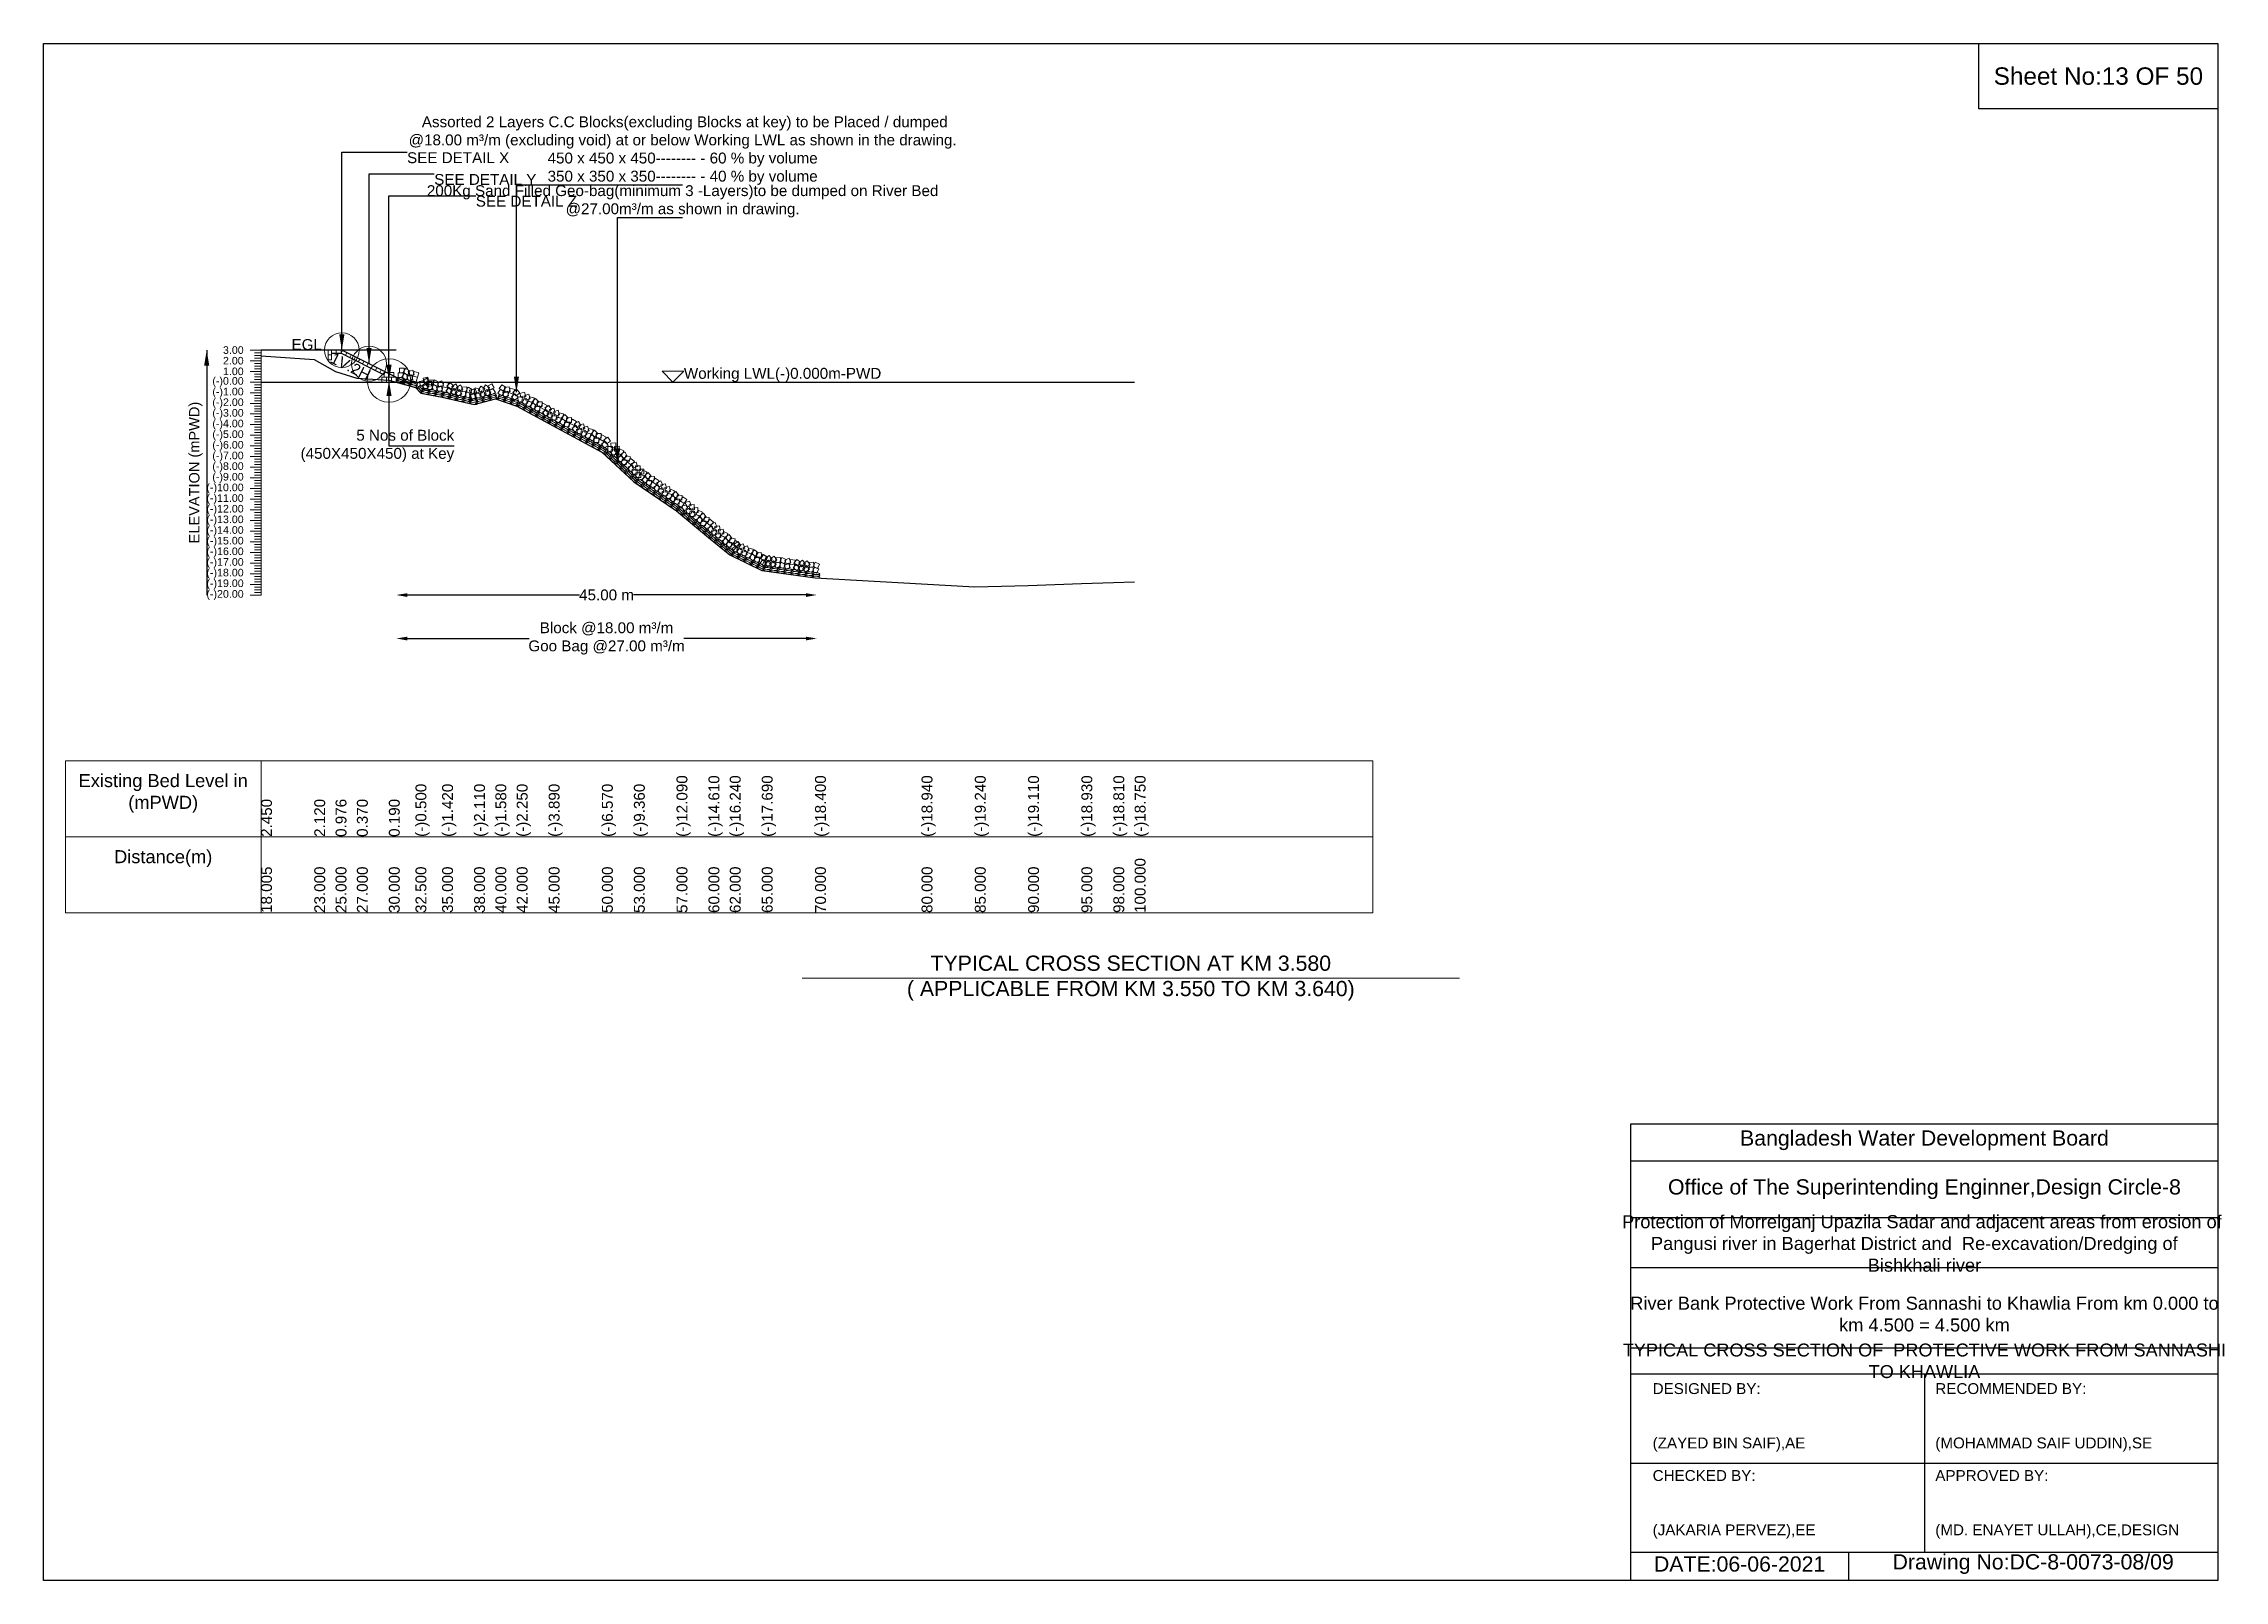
# Model space of a CAD drawing. Header units: inches. Extents: x 89000 to 845029, y -7071 to 0.
# Drawn here: x 280000 to 290029, y -7071 to 0 of the extents above; entities that cross this region are included whole.
import ezdxf

# ---------------------------------------------------------------- set-up
doc = ezdxf.new("R2010")
doc.units = ezdxf.units.IN
doc.header["$LTSCALE"] = 7
doc.header["$MEASUREMENT"] = 0
for name, color, linetype, lineweight in [('Cross section Data Border', 7, 'Continuous', 9), ('Cross Section Labels', 7, 'Continuous', 9), ('Existing_Bed_Level for Xsection', 7, 'Continuous', 25), ('Long Section Labels', 7, 'Continuous', 9)]:
    doc.layers.add(name, color=color, linetype=linetype, lineweight=lineweight)
doc.styles.get("Standard").update_dxf_attribs({"font": 'arial.ttf'})
doc.dimstyles.new('Appron Lebeling Style', dxfattribs={"dimtxt": 50, "dimasz": 50, "dimexe": 0.18, "dimexo": 0.0625, "dimgap": 0.09, "dimtad": 0, "dimtih": 1, "dimtoh": 1, "dimdec": 4, "dimzin": 0, "dimdsep": 46, "dimtxsty": 'Standard', "dimcen": 0.09, "dimse1": 1, "dimse2": 1, "dimadec": 0, "dimazin": 0, "dimtfac": 1, "dimtdec": 4, "dimtofl": 0, "dimtmove": 0, "dimatfit": 3, "dimfxl": 1, "dimtolj": 1, "dimtzin": 0, "dimarcsym": 0})
doc.dimstyles.get("Standard").update_dxf_attribs({"dimtxt": 0.18, "dimasz": 0.18, "dimexe": 0.18, "dimexo": 0.0625, "dimgap": 0.09, "dimtad": 0, "dimtih": 1, "dimtoh": 1, "dimdec": 4, "dimzin": 0, "dimdsep": 46, "dimtxsty": 'Standard', "dimcen": 0.09, "dimadec": 0, "dimazin": 0, "dimtfac": 1, "dimtdec": 4, "dimtofl": 0, "dimtmove": 0, "dimatfit": 3, "dimfxl": 1, "dimtolj": 1, "dimtzin": 0, "dimarcsym": 0})

msp = doc.modelspace()

# ---------------------------------------------------------------- texts
at = {"attachment_point": 5}
for s, insert, char_height in [('Sheet No:13 OF 50', (289450, -150), 80), ('Bangladesh Water Development Board', (288650, -5046), 70), ('Office of The Superintending Enginner,Design Circle-8', (288650, -5271), 70)]:
    msp.add_mtext(s, dxfattribs=dict(at, insert=insert, char_height=char_height))
for s, insert, char_height, width, attachment_point in [('Protection of Morrelganj Upazila Sadar and adjacent areas from erosion of  Pangusi river in Bagerhat District and  Re-excavation/Dredging of     Bishkhali river', (288650, -5521), 60, 2800, 5), ('River Bank Protective Work From Sannashi to Khawlia From km 0.000 to km 4.500 = 4.500 km', (288650, -5846), 60, 2700, 5), ('TYPICAL CROSS SECTION OF  PROTECTIVE WORK FROM SANNASHI TO KHAWLIA', (288650, -6061), 59.5765532, 2800, 5), ('DESIGNED BY:^J^J^J(ZAYED BIN SAIF),AE', (287400, -6321), 50, 1400, 4), ('RECOMMENDED BY:^J^J^J(MOHAMMAD SAIF UDDIN),SE', (288700, -6321), 50, 1400, 4), ('CHECKED BY:^J^J^J(JAKARIA PERVEZ),EE', (287400, -6721), 50, 1400, 4), ('APPROVED BY:^J^J^J(MD. ENAYET ULLAH),CE,DESIGN', (288700, -6721), 50, 1400, 4), ('DATE:06-06-2021', (287800, -6996), 70, 1400, 5), ('Drawing No:DC-8-0073-08/09', (289150, -6996), 70, 2200, 5)]:
    msp.add_mtext(s, dxfattribs=dict(insert=insert, char_height=char_height, width=width, attachment_point=attachment_point))
at = {"layer": 'Cross section Data Border', "char_height": 60, "width": 800, "attachment_point": 5}
for s, insert in [('Existing Bed Level in (mPWD)', (280550, -3450)), ('Distance(m)', (280550, -3750))]:
    msp.add_mtext(s, dxfattribs=dict(at, insert=insert))
at = {"layer": 'Cross Section Labels'}
for s, insert, char_height, attachment_point in [(' Assorted 2 Layers C.C Blocks(excluding Blocks at key) to be Placed / dumped^J@18.00 m³/m (excluding void) at or below Working LWL as shown in the drawing.^J450 x 450 x 450-------- - 60 % by volume^J350 x 350 x 350-------- - 40 % by volume', (282938.90856, -650), 50, 8), ('SEE DETAIL X', (281671.60855, -500), 50, 1), ('SEE DETAIL Y', (281796.55855, -600), 50, 1), ('200Kg Sand Filled Geo-bag(minimum 3 -Layers)to be dumped on River Bed^J@27.00m³/m as shown in drawing.', (282938.90856, -800), 50, 8), ('SEE DETAIL Z', (281987.65855, -700), 50, 1), ('EGL', (281279.93835, -1410.24), 50, 9), ('Working LWL(-)0.000m-PWD', (282944.50855, -1557.24), 50, 7), ('5 Nos of Block ^J(450X450X450) at Key', (281888.43355, -1851.24), 50, 6), ('TYPICAL CROSS SECTION AT KM 3.580^J( APPLICABLE FROM KM 3.550 TO KM 3.640)', (285000, -4300), 70, 5)]:
    msp.add_mtext(s, dxfattribs=dict(at, insert=insert, char_height=char_height, attachment_point=attachment_point))
at = {"layer": 'Cross Section Labels', "insert": (281423.12681, -1463.39097), "char_height": 50, "attachment_point": 2, "rotation": 333.434948823}
msp.add_mtext('1V:2H', dxfattribs=at)
at = {"layer": 'Long Section Labels', "char_height": 35, "attachment_point": 6}
for s, insert in [('3.00', (280920, -1410.24)), ('2.00', (280920, -1459.24)), ('1.00', (280920, -1508.24)), ('(-)0.00', (280920, -1557.24)), ('(-)1.00', (280920, -1606.24)), ('(-)2.00', (280920, -1655.24)), ('(-)3.00', (280920, -1704.24)), ('(-)4.00', (280920, -1753.24)), ('(-)5.00', (280920, -1802.24)), ('(-)6.00', (280920, -1851.24)), ('(-)7.00', (280920, -1900.24)), ('(-)8.00', (280920, -1949.24)), ('(-)9.00', (280920, -1998.24)), ('(-)10.00', (280920, -2047.24)), ('(-)11.00', (280920, -2096.24)), ('(-)12.00', (280920, -2145.24)), ('(-)13.00', (280920, -2194.24)), ('(-)14.00', (280920, -2243.24)), ('(-)15.00', (280920, -2292.24)), ('(-)16.00', (280920, -2341.24)), ('(-)17.00', (280920, -2390.24)), ('(-)18.00', (280920, -2439.24)), ('(-)19.00', (280920, -2488.24)), ('(-)20.00', (280920, -2537.24))]:
    msp.add_mtext(s, dxfattribs=dict(at, insert=insert))
at = {"layer": 'Long Section Labels', "rotation": 90}
for s, insert, char_height, attachment_point in [('ELEVATION (mPWD)', (280700, -1973.74), 48, 5), ('(-)0.500', (281710.27666, -3650), 50, 1), ('(-)1.420', (281832.77666, -3650), 50, 1), ('(-)2.110', (281979.77666, -3650), 50, 1), ('(-)1.580', (282077.77666, -3650), 50, 1), ('(-)2.250', (282175.77666, -3650), 50, 1), ('(-)3.890', (282322.77666, -3650), 50, 1), ('(-)6.570', (282567.77666, -3650), 50, 1), ('(-)9.360', (282714.77666, -3650), 50, 1), ('(-)12.090', (282910.77666, -3650), 50, 1), ('(-)14.610', (283057.77666, -3650), 50, 1), ('(-)16.240', (283155.77666, -3650), 50, 1), ('(-)17.690', (283302.77666, -3650), 50, 1), ('(-)18.400', (283547.77666, -3650), 50, 1), ('(-)18.940', (284037.77666, -3650), 50, 1), ('(-)19.240', (284282.77666, -3650), 50, 1), ('(-)19.110', (284527.77666, -3650), 50, 1), ('(-)18.930', (284772.77666, -3650), 50, 1), ('(-)18.810', (284919.77666, -3650), 50, 1), ('(-)18.750', (285017.77666, -3650), 50, 1), ('2.450', (281000, -3650), 50, 1), ('2.120', (281244.77666, -3650), 50, 1), ('0.976', (281342.77666, -3650), 50, 1), ('0.370', (281440.77666, -3650), 50, 1), ('0.190', (281587.77666, -3650), 50, 1), ('18.005', (281000, -4000), 50, 1), ('23.000', (281244.77666, -4000), 50, 1), ('25.000', (281342.77666, -4000), 50, 1), ('27.000', (281440.77666, -4000), 50, 1), ('30.000', (281587.77666, -4000), 50, 1), ('32.500', (281710.27666, -4000), 50, 1), ('35.000', (281832.77666, -4000), 50, 1), ('38.000', (281979.77666, -4000), 50, 1), ('40.000', (282077.77666, -4000), 50, 1), ('42.000', (282175.77666, -4000), 50, 1), ('45.000', (282322.77666, -4000), 50, 1), ('50.000', (282567.77666, -4000), 50, 1), ('53.000', (282714.77666, -4000), 50, 1), ('57.000', (282910.77666, -4000), 50, 1), ('60.000', (283057.77666, -4000), 50, 1), ('62.000', (283155.77666, -4000), 50, 1), ('65.000', (283302.77666, -4000), 50, 1), ('70.000', (283547.77666, -4000), 50, 1), ('80.000', (284037.77666, -4000), 50, 1), ('85.000', (284282.77666, -4000), 50, 1), ('90.000', (284527.77666, -4000), 50, 1), ('95.000', (284772.77666, -4000), 50, 1), ('98.000', (284919.77666, -4000), 50, 1), ('100.000', (285017.77666, -4000), 50, 1)]:
    msp.add_mtext(s, dxfattribs=dict(at, insert=insert, char_height=char_height, attachment_point=attachment_point))

# ---------------------------------------------------------------- blocks, each defined once
blk = doc.blocks.new('*D19')
at = {"layer": 'Cross Section Labels', "color": 0, "lineweight": -2, "transparency": 16777216}
for p, q in [((281672, -2537), (282465, -2537)), ((283506, -2537), (282713, -2537))]:
    blk.add_line(p, q, dxfattribs=at)
at = {"layer": 'Cross Section Labels', "color": 0, "transparency": 16777216}
for points in [[(281672, -2529), (281672, -2546), (281622, -2537)], [(283506, -2529), (283506, -2546), (283556, -2537)]]:
    blk.add_solid(points, dxfattribs=at)
at = {"layer": 'Defpoints', "color": 0, "transparency": 16777216}
for p in [(281622, -1557), (283556, -2459), (283556, -2537)]:
    blk.add_point(p, dxfattribs=at)
at = {"layer": 'Cross Section Labels', "color": 0, "transparency": 16777216, "insert": (282589, -2537), "char_height": 50, "attachment_point": 5}
blk.add_mtext('\\A1;45.00 m', dxfattribs=at)
blk = doc.blocks.new('*D20')
at = {"layer": 'Cross Section Labels', "color": 0, "lineweight": -2, "transparency": 16777216}
for p, q in [((281672, -2737), (282233, -2737)), ((283506, -2737), (282945, -2737))]:
    blk.add_line(p, q, dxfattribs=at)
at = {"layer": 'Cross Section Labels', "color": 0, "transparency": 16777216}
for points in [[(281672, -2729), (281672, -2746), (281622, -2737)], [(283506, -2729), (283506, -2746), (283556, -2737)]]:
    blk.add_solid(points, dxfattribs=at)
at = {"layer": 'Defpoints', "color": 0, "transparency": 16777216}
for p in [(281622, -1557), (283556, -2459), (283556, -2737)]:
    blk.add_point(p, dxfattribs=at)
at = {"layer": 'Cross Section Labels', "color": 0, "transparency": 16777216, "insert": (282589, -2737), "char_height": 50, "attachment_point": 5}
blk.add_mtext('\\A1;Block @18.00 m³/m ^JGoo Bag @27.00 m³/m ', dxfattribs=at)

# ---------------------------------------------------------------- dimensions: what is measured, and where the dimension line sits
at = {"layer": 'Cross Section Labels'}
for base, text, picture, middle in [((283556.33697, -2537.24), '45.00 m', '*D19', (282588.92276, -2537.24)), ((283556.33697, -2737.24), 'Block @18.00 m³/m ^JGoo Bag @27.00 m³/m ', '*D20', (282588.92276, -2737.24))]:
    dim = msp.add_linear_dim(base=base, p1=(281621.50855, -1557.24), p2=(283556.33697, -2459.30226), text=text, dimstyle='Appron Lebeling Style', dxfattribs=at)
    dim.commit()
    dim.dimension.update_dxf_attribs({"geometry": picture, "text_midpoint": middle})

# ---------------------------------------------------------------- linework, layer by layer
for points in [[(280000, 0), (290000, 0), (290000, -7071), (280000, -7071)], [(288900, 0), (290000, 0), (290000, -300), (288900, -300)]]:
    msp.add_lwpolyline(points, close=True)
for points in [[(287300, -7071), (287300, -4971), (290000, -4971)], [(287300, -5141), (290000, -5141)], [(287300, -5401), (290000, -5401)], [(287300, -5631), (290000, -5631)], [(287300, -6001), (290000, -6001)], [(287300, -6121), (290000, -6121)], [(288650, -6121), (288650, -6941)], [(287300, -6531), (290000, -6531)], [(287300, -6941), (290000, -6941)], [(288300, -6941), (288300, -7071)]]:
    msp.add_lwpolyline(points)
at = {"layer": 'Cross section Data Border'}
msp.add_lwpolyline([(280100, -3300), (286112.80768, -3300), (286112.80768, -4000), (280100, -4000)], close=True, dxfattribs=at)
for points in [[(281000, -3300), (281000, -4000)], [(280100, -3650), (286112.80768, -3650)]]:
    msp.add_lwpolyline(points, dxfattribs=at)
at = {"layer": 'Cross Section Labels'}
msp.add_lwpolyline([(282894.50855, -1557.24), (282944.50855, -1507.24), (282844.50855, -1507.24)], close=True, dxfattribs=at)
msp.add_lwpolyline([(283488, -4300), (285000, -4300), (286512, -4300)], dxfattribs=at)
for centre, radius in [((281371.60855, -1410.24), 80), ((281496.55855, -1472.715), 80), ((281588.43355, -1549.89), 100)]:
    msp.add_circle(centre, radius, dxfattribs=at)
at = {"layer": 'Existing_Bed_Level for Xsection'}
for points in [[(281621.50855, -1410.24), (281000, -1410.24)], [(281000, -1437.19), (281244.77666, -1453.36), (281342.77666, -1509.416), (281440.77666, -1539.11), (281587.77666, -1547.93), (281710.27666, -1581.74), (281734.77666, -1608.69), (281832.77666, -1626.82), (281979.77666, -1660.63), (282077.77666, -1634.66), (282175.77666, -1667.49), (282322.77666, -1747.85), (282567.77666, -1879.17), (282714.77666, -2015.88), (282910.77666, -2149.65), (283057.77666, -2273.13), (283155.77666, -2353), (283302.77666, -2424.05), (283547.77666, -2458.84), (284037.77666, -2485.3), (284282.77666, -2500), (284527.77666, -2493.63), (284772.77666, -2484.81), (284919.77666, -2478.93), (285017.77666, -2475.99)], [(281665.60855, -1557.24), (281374.71239, -1411.79192), (281371.60855, -1410.24), (281368.13835, -1410.24), (281324.03835, -1410.24)], [(281324.03835, -1424.94), (281368.13835, -1424.94), (281566.38355, -1524.0626)], [(281000, -1557.24), (285017.77666, -1557.24)]]:
    msp.add_lwpolyline(points, dxfattribs=at)
at = {"layer": 'Long Section Labels'}
for points in [[(281000, -1410.24), (280950, -1410.24)], [(281000, -1459.24), (280950, -1459.24)], [(281000, -1422.49), (280970, -1422.49)], [(281000, -1434.74), (280970, -1434.74)], [(281000, -1446.99), (280970, -1446.99)], [(281000, -1471.49), (280970, -1471.49)], [(281000, -1483.74), (280970, -1483.74)], [(281000, -1495.99), (280970, -1495.99)], [(281000, -2537.24), (281000, -2488.24), (281000, -2439.24), (281000, -2390.24), (281000, -2341.24), (281000, -2292.24), (281000, -2243.24), (281000, -2194.24), (281000, -2145.24), (281000, -2096.24), (281000, -2047.24), (281000, -1998.24), (281000, -1949.24), (281000, -1900.24), (281000, -1851.24), (281000, -1802.24), (281000, -1753.24), (281000, -1704.24), (281000, -1655.24), (281000, -1606.24), (281000, -1557.24), (281000, -1508.24), (281000, -1459.24), (281000, -1410.24)], [(281000, -1508.24), (280950, -1508.24)], [(281000, -1557.24), (280950, -1557.24)], [(281000, -1520.49), (280970, -1520.49)], [(281000, -1532.74), (280970, -1532.74)], [(281000, -1544.99), (280970, -1544.99)], [(281000, -1569.49), (280970, -1569.49)], [(281000, -1581.74), (280970, -1581.74)], [(281000, -1593.99), (280970, -1593.99)], [(281000, -1606.24), (280950, -1606.24)], [(281000, -1655.24), (280950, -1655.24)], [(281000, -1704.24), (280950, -1704.24)], [(281000, -1618.49), (280970, -1618.49)], [(281000, -1630.74), (280970, -1630.74)], [(281000, -1642.99), (280970, -1642.99)], [(281000, -1667.49), (280970, -1667.49)], [(281000, -1679.74), (280970, -1679.74)], [(281000, -1691.99), (280970, -1691.99)], [(281000, -1753.24), (280950, -1753.24)], [(281000, -1802.24), (280950, -1802.24)], [(281000, -1716.49), (280970, -1716.49)], [(281000, -1728.74), (280970, -1728.74)], [(281000, -1740.99), (280970, -1740.99)], [(281000, -1765.49), (280970, -1765.49)], [(281000, -1777.74), (280970, -1777.74)], [(281000, -1789.99), (280970, -1789.99)], [(281000, -1851.24), (280950, -1851.24)], [(281000, -1900.24), (280950, -1900.24)], [(281000, -1814.49), (280970, -1814.49)], [(281000, -1826.74), (280970, -1826.74)], [(281000, -1838.99), (280970, -1838.99)], [(281000, -1863.49), (280970, -1863.49)], [(281000, -1875.74), (280970, -1875.74)], [(281000, -1887.99), (280970, -1887.99)], [(281000, -1949.24), (280950, -1949.24)], [(281000, -1998.24), (280950, -1998.24)], [(281000, -1912.49), (280970, -1912.49)], [(281000, -1924.74), (280970, -1924.74)], [(281000, -1936.99), (280970, -1936.99)], [(281000, -1961.49), (280970, -1961.49)], [(281000, -1973.74), (280970, -1973.74)], [(281000, -1985.99), (280970, -1985.99)], [(281000, -2047.24), (280950, -2047.24)], [(281000, -2096.24), (280950, -2096.24)], [(281000, -2010.49), (280970, -2010.49)], [(281000, -2022.74), (280970, -2022.74)], [(281000, -2034.99), (280970, -2034.99)], [(281000, -2059.49), (280970, -2059.49)], [(281000, -2071.74), (280970, -2071.74)], [(281000, -2083.99), (280970, -2083.99)], [(281000, -2145.24), (280950, -2145.24)], [(281000, -2194.24), (280950, -2194.24)], [(281000, -2108.49), (280970, -2108.49)], [(281000, -2120.74), (280970, -2120.74)], [(281000, -2132.99), (280970, -2132.99)], [(281000, -2157.49), (280970, -2157.49)], [(281000, -2169.74), (280970, -2169.74)], [(281000, -2181.99), (280970, -2181.99)], [(281000, -2243.24), (280950, -2243.24)], [(281000, -2292.24), (280950, -2292.24)], [(281000, -2206.49), (280970, -2206.49)], [(281000, -2218.74), (280970, -2218.74)], [(281000, -2230.99), (280970, -2230.99)], [(281000, -2255.49), (280970, -2255.49)], [(281000, -2267.74), (280970, -2267.74)], [(281000, -2279.99), (280970, -2279.99)], [(281000, -2304.49), (280970, -2304.49)], [(281000, -2341.24), (280950, -2341.24)], [(281000, -2390.24), (280950, -2390.24)], [(281000, -2316.74), (280970, -2316.74)], [(281000, -2328.99), (280970, -2328.99)], [(281000, -2353.49), (280970, -2353.49)], [(281000, -2365.74), (280970, -2365.74)], [(281000, -2377.99), (280970, -2377.99)], [(281000, -2402.49), (280970, -2402.49)], [(281000, -2439.24), (280950, -2439.24)], [(281000, -2488.24), (280950, -2488.24)], [(281000, -2414.74), (280970, -2414.74)], [(281000, -2426.99), (280970, -2426.99)], [(281000, -2451.49), (280970, -2451.49)], [(281000, -2463.74), (280970, -2463.74)], [(281000, -2475.99), (280970, -2475.99)], [(281000, -2500.49), (280970, -2500.49)], [(281000, -2537.24), (280950, -2537.24)], [(281000, -2512.74), (280970, -2512.74)], [(281000, -2524.99), (280970, -2524.99)]]:
    msp.add_lwpolyline(points, dxfattribs=at)
for points in [[(281324.03835, -1410.24), (281309.33835, -1410.24), (281309.33835, -1432.29), (281324.03835, -1432.29)], [(281324.03835, -1432.29), (281309.33835, -1432.29), (281309.33835, -1454.34), (281324.03835, -1454.34)], [(281346.08835, -1410.24), (281324.03835, -1410.24), (281324.03835, -1424.94), (281346.08835, -1424.94)], [(281368.13835, -1410.24), (281346.08835, -1410.24), (281346.08835, -1424.94), (281368.13835, -1424.94)], [(281394.43451, -1421.65298), (281374.71239, -1411.79192), (281368.13835, -1424.94), (281387.86047, -1434.80106)], [(281414.15663, -1431.51404), (281394.43451, -1421.65298), (281387.86047, -1434.80106), (281407.58259, -1444.66212)], [(281433.87875, -1441.3751), (281414.15663, -1431.51404), (281407.58259, -1444.66212), (281427.30471, -1454.52318)], [(281453.60086, -1451.23616), (281433.87875, -1441.3751), (281427.30471, -1454.52318), (281447.02682, -1464.38424)], [(281473.32298, -1461.09722), (281453.60086, -1451.23616), (281447.02682, -1464.38424), (281466.74894, -1474.2453)], [(281493.0451, -1470.95828), (281473.32298, -1461.09722), (281466.74894, -1474.2453), (281486.47106, -1484.10636)], [(281512.76722, -1480.81934), (281493.0451, -1470.95828), (281486.47106, -1484.10636), (281506.19318, -1493.96742)], [(281532.48934, -1490.6804), (281512.76722, -1480.81934), (281506.19318, -1493.96742), (281525.9153, -1503.82848)], [(281552.21146, -1500.54146), (281532.48934, -1490.6804), (281525.9153, -1503.82848), (281545.63742, -1513.68954)], [(281571.93358, -1510.40252), (281552.21146, -1500.54146), (281545.63742, -1513.68954), (281565.35954, -1523.5506)], [(281658.68967, -1493.25671), (281636.64026, -1493.09584), (281636.47939, -1515.14525), (281658.5288, -1515.30612)], [(281683.93086, -1506.14804), (281664.92042, -1494.97639), (281653.74877, -1513.98683), (281672.75921, -1525.15848)], [(281698, -1502.49463), (281676.65584, -1508.02899), (281682.1902, -1529.37316), (281703.53436, -1523.8388)], [(281577.40855, -1535.19), (281555.35855, -1535.19), (281555.35855, -1557.24), (281577.40855, -1557.24)], [(281588.43355, -1513.14), (281566.38355, -1513.14), (281566.38355, -1535.19), (281588.43355, -1535.19)], [(281599.45855, -1535.19), (281577.40855, -1535.19), (281577.40855, -1557.24), (281599.45855, -1557.24)], [(281610.48355, -1513.14), (281588.43355, -1513.14), (281588.43355, -1535.19), (281610.48355, -1535.19)], [(281621.50855, -1535.19), (281599.45855, -1535.19), (281599.45855, -1557.24), (281621.50855, -1557.24)], [(281652.82321, -1514.51199), (281630.7738, -1514.35112), (281630.61293, -1536.40054), (281652.66234, -1536.5614)], [(281678.0644, -1527.40333), (281659.05396, -1516.23168), (281647.88231, -1535.24212), (281666.89275, -1546.41377)], [(281692.13354, -1523.74992), (281670.78938, -1529.28428), (281676.32374, -1550.62844), (281697.6679, -1545.09408)], [(281719.0448, -1535.36123), (281697.78951, -1529.49477), (281691.92306, -1550.75005), (281713.17834, -1556.61651)], [(281724.91126, -1514.10594), (281703.65597, -1508.23948), (281697.78951, -1529.49477), (281719.0448, -1535.36123)], [(281754.84886, -1571.21677), (281750.14853, -1549.67357), (281728.60533, -1554.37389), (281733.30566, -1575.91709)], [(281771.22979, -1578.80139), (281758.72735, -1560.63848), (281740.56444, -1573.14093), (281753.06688, -1591.30384)], [(281775.24098, -1557.11931), (281762.73853, -1538.9564), (281744.57562, -1551.45884), (281757.07807, -1569.62175)], [(281771.16454, -1556.38433), (281766.46421, -1534.84113), (281744.92101, -1539.54146), (281749.62134, -1561.08466)], [(281768.10063, -1568.62749), (281746.07601, -1567.56991), (281745.01843, -1589.59453), (281767.04305, -1590.65211)], [(281784.41631, -1553.79505), (281762.39169, -1552.73747), (281761.33411, -1574.76209), (281783.35873, -1575.81968)], [(281787.69894, -1568.12097), (281765.71783, -1569.86261), (281767.45947, -1591.84372), (281789.44058, -1590.10208)], [(281791.71012, -1546.43889), (281769.72901, -1548.18053), (281771.47065, -1570.16164), (281793.45176, -1568.42)], [(281813.95801, -1578.78705), (281794.0548, -1569.29681), (281784.56456, -1589.20002), (281804.46778, -1598.69026)], [(281817.9692, -1557.10496), (281798.06599, -1547.61472), (281788.57575, -1567.51793), (281808.47896, -1577.00817)], [(281827.65959, -1573.9337), (281806.87235, -1581.28851), (281814.22716, -1602.07574), (281835.0144, -1594.72094)], [(281831.67078, -1552.25161), (281810.88354, -1559.60642), (281818.23835, -1580.39366), (281839.02559, -1573.03885)], [(281857.33287, -1584.19975), (281835.84392, -1579.2573), (281830.90147, -1600.74624), (281852.39041, -1605.68869)], [(281862.27532, -1562.71081), (281840.78638, -1557.76835), (281835.84392, -1579.2573), (281857.33287, -1584.19975)], [(281881.18752, -1596.84913), (281865.03979, -1581.83404), (281850.02469, -1597.98177), (281866.17243, -1612.99687)], [(281886.12998, -1575.36019), (281869.98225, -1560.34509), (281854.96715, -1576.49283), (281871.11488, -1591.50793)], [(281890.59594, -1587.16432), (281871.90147, -1598.85701), (281883.59416, -1617.55149), (281902.28863, -1605.8588)], [(281895.5384, -1565.67538), (281876.84392, -1577.36807), (281888.53661, -1596.06255), (281907.23109, -1584.36986)], [(281923.78036, -1610.78916), (281912.07279, -1592.104), (281893.38763, -1603.81157), (281905.0952, -1622.49673)], [(281928.72282, -1589.30022), (281917.01524, -1570.61506), (281898.33008, -1582.32263), (281910.03765, -1601.00779)], [(281940.69476, -1600.82888), (281918.65899, -1601.621), (281919.45111, -1623.65677), (281941.48688, -1622.86464)], [(281945.63721, -1579.33993), (281923.60145, -1580.13206), (281924.39357, -1602.16782), (281946.42933, -1601.3757)], [(281966.46945, -1612.6174), (281946.994, -1602.2777), (281936.6543, -1621.75315), (281956.12975, -1632.09285)], [(281971.41191, -1591.12846), (281951.93646, -1580.78876), (281941.59676, -1600.26421), (281961.07221, -1610.60391)], [(281979.37188, -1589.2625), (281958.05758, -1594.91079), (281963.70587, -1616.22509), (281985.02017, -1610.5768)], [(281985.31003, -1586.87048), (281964.22496, -1593.32204), (281970.67652, -1614.4071), (281991.76158, -1607.95555)], [(282006.37276, -1589.32877), (281985.08644, -1583.57593), (281979.3336, -1604.86224), (282000.61991, -1610.61509)], [(282010.17953, -1576.37414), (281999.0944, -1595.43516), (282018.15542, -1606.52029), (282029.24055, -1587.45927)], [(282015.82782, -1597.68844), (282004.74269, -1616.74946), (282023.80371, -1627.83459), (282034.88884, -1608.77357)], [(282050.55167, -1581.79898), (282031.48183, -1570.72903), (282020.41188, -1589.79887), (282039.48172, -1600.86882)], [(282056.19996, -1603.11328), (282037.13012, -1592.04333), (282026.06017, -1611.11317), (282045.13001, -1622.18312)], [(282060.86994, -1565.10056), (282041.74599, -1576.07677), (282052.72221, -1595.20072), (282071.84615, -1584.22451)], [(282066.51823, -1586.41486), (282047.39428, -1597.39107), (282058.3705, -1616.51502), (282077.49444, -1605.5388)], [(282119.41491, -1602.40783), (282101.0346, -1590.22725), (282088.85401, -1608.60755), (282107.23432, -1620.78814)], [(282126.41908, -1581.49984), (282108.03877, -1569.31926), (282095.85818, -1587.69957), (282114.23849, -1599.88015)], [(282133.6606, -1599.51846), (282112.04904, -1603.89372), (282116.4243, -1625.50528), (282138.03586, -1621.13002)], [(282140.66477, -1578.61047), (282119.05321, -1582.98573), (282123.42847, -1604.59729), (282145.04003, -1600.22203)], [(282166.91069, -1591.65615), (282146.00271, -1584.65197), (282138.99853, -1605.55996), (282159.90652, -1612.56414)], [(282189.42545, -1606.56043), (282174.8108, -1590.04939), (282158.29975, -1604.66404), (282172.91441, -1621.17508)], [(282211.62172, -1603.14107), (282190.45945, -1609.33466), (282196.65303, -1630.49694), (282217.81531, -1624.30335)], [(281980.36757, -1608.35943), (281959.28251, -1614.81098), (281965.73406, -1635.89604), (281986.81913, -1629.44449)], [(281985.02017, -1610.5768), (281963.70587, -1616.22509), (281969.35416, -1637.53939), (281990.66846, -1631.8911)], [(282012.02105, -1610.64307), (281990.73473, -1604.89022), (281984.98189, -1626.17654), (282006.2682, -1631.92938)], [(282159.90652, -1612.56414), (282138.99853, -1605.55996), (282131.99435, -1626.46795), (282152.90234, -1633.47213)], [(282182.42127, -1627.46842), (282167.80662, -1610.95738), (282151.29558, -1625.57203), (282165.91023, -1642.08307)], [(282201.04496, -1622.4888), (282179.88269, -1628.68239), (282186.07627, -1649.84467), (282207.23855, -1643.65108)], [(282226.59224, -1654.21694), (282220.3818, -1633.0596), (282199.22446, -1639.27004), (282205.4349, -1660.42738)], [(282237.169, -1634.86921), (282230.95856, -1613.71187), (282209.80122, -1619.92231), (282216.01166, -1641.07965)], [(282245.57182, -1649.20901), (282224.14484, -1644.00451), (282218.94033, -1665.43149), (282240.36732, -1670.636)], [(282256.14858, -1629.86128), (282234.7216, -1624.65678), (282229.51709, -1646.08376), (282250.94408, -1651.28827)], [(282267.19135, -1667.5366), (282251.2434, -1652.30947), (282236.01627, -1668.25742), (282251.96422, -1683.48455)], [(282277.76811, -1648.18887), (282261.82016, -1632.96174), (282246.59303, -1648.90969), (282262.54098, -1664.13682)], [(282281.72323, -1667.20115), (282259.67892, -1667.70208), (282260.17985, -1689.74639), (282282.22416, -1689.24546)], [(282292.29999, -1647.85342), (282270.25568, -1648.35435), (282270.75661, -1670.39866), (282292.80092, -1669.89773)], [(282305.26151, -1684.66504), (282285.91378, -1674.08828), (282275.33703, -1693.43601), (282294.68476, -1704.01277)], [(282315.83827, -1665.31731), (282296.49054, -1654.74055), (282285.91378, -1674.08828), (282305.26151, -1684.66504)], [(282324.79963, -1703.3014), (282313.32111, -1684.47466), (282294.49437, -1695.95318), (282305.97289, -1714.77992)], [(282335.37639, -1683.95367), (282323.89787, -1665.12693), (282305.07113, -1676.60545), (282316.54965, -1695.43219)], [(282336.47908, -1696.52611), (282315.3168, -1702.7197), (282321.51039, -1723.88198), (282342.67266, -1717.68839)], [(282347.05583, -1677.17838), (282325.89356, -1683.37197), (282332.08714, -1704.53425), (282353.24942, -1698.34066)], [(282372.28016, -1708.49682), (282365.8954, -1687.39144), (282344.79002, -1693.77619), (282351.17477, -1714.88158)], [(282391.21779, -1703.3325), (282369.7486, -1698.30493), (282364.72103, -1719.77411), (282386.19022, -1724.80169)], [(282361.86336, -1727.93115), (282355.47861, -1706.82576), (282334.37322, -1713.21052), (282340.75798, -1734.3159)], [(282380.80099, -1722.76682), (282359.33181, -1717.73925), (282354.30423, -1739.20843), (282375.77342, -1744.23601)], [(282402.57097, -1740.91544), (282386.49795, -1725.82039), (282371.4029, -1741.89341), (282387.47592, -1756.98846)], [(282412.98777, -1721.48112), (282396.91475, -1706.38607), (282381.8197, -1722.45909), (282397.89272, -1737.55414)], [(282417.09959, -1740.46013), (282395.06017, -1741.14288), (282395.74292, -1763.18231), (282417.78235, -1762.49956)], [(282427.51639, -1721.02581), (282405.47696, -1721.70856), (282406.15972, -1743.74799), (282428.19914, -1743.06523)], [(282440.78114, -1757.72925), (282421.34682, -1747.31246), (282410.93002, -1766.74678), (282430.36434, -1777.16357)], [(282451.19793, -1738.29493), (282431.76361, -1727.87814), (282421.34682, -1747.31246), (282440.78114, -1757.72925)], [(282460.47232, -1776.2038), (282448.83889, -1757.47239), (282430.10748, -1769.10583), (282441.74091, -1787.83723)], [(282470.88912, -1756.76948), (282459.25568, -1738.03807), (282440.52427, -1749.6715), (282452.15771, -1768.40291)], [(282472.09548, -1769.3324), (282450.98501, -1775.70035), (282457.35296, -1796.81082), (282478.46343, -1790.44287)], [(282482.51228, -1749.89808), (282461.40181, -1756.26603), (282467.76976, -1777.37649), (282488.88022, -1771.00855)], [(282497.90361, -1800.84872), (282491.51886, -1779.74333), (282470.41347, -1786.12809), (282476.79823, -1807.23348)], [(282508.32041, -1781.4144), (282501.93565, -1760.30901), (282480.83027, -1766.69377), (282487.21502, -1787.79916)], [(282516.84124, -1795.68439), (282495.37206, -1790.65682), (282490.34448, -1812.12601), (282511.81367, -1817.15358)], [(282527.25804, -1776.25007), (282505.78885, -1771.2225), (282500.76128, -1792.69169), (282522.23047, -1797.71926)], [(282538.61122, -1813.83301), (282522.5382, -1798.73796), (282507.44315, -1814.81098), (282523.51617, -1829.90603)], [(282549.02802, -1794.39869), (282532.955, -1779.30364), (282517.85995, -1795.37666), (282533.93297, -1810.47171)], [(282563.55664, -1793.94338), (282541.51721, -1794.62614), (282542.19997, -1816.66556), (282564.23939, -1815.98281)], [(282587.23818, -1811.21251), (282567.80386, -1800.79571), (282557.38707, -1820.23003), (282576.82139, -1830.64683)], [(282553.13984, -1813.3777), (282531.10042, -1814.06046), (282531.78317, -1836.09988), (282553.8226, -1835.41713)], [(282576.82139, -1830.64683), (282557.38707, -1820.23003), (282546.97027, -1839.66435), (282566.40459, -1850.08115)], [(282596.51257, -1849.12137), (282584.87914, -1830.38996), (282566.14773, -1842.0234), (282577.78116, -1860.75481)], [(282606.92937, -1829.68705), (282595.29593, -1810.95564), (282576.56452, -1822.58908), (282588.19796, -1841.32049)], [(282616.19744, -1853.72652), (282594.16161, -1854.51696), (282594.95205, -1876.55279), (282616.98788, -1875.76234)], [(282631.21377, -1837.57993), (282609.17794, -1838.37037), (282609.96838, -1860.4062), (282632.00421, -1859.61575)], [(282633.14293, -1890.76958), (282632.33494, -1868.73439), (282610.29975, -1869.54238), (282611.10774, -1891.57757)], [(282652.77128, -1890.59067), (282633.28628, -1880.26896), (282622.96458, -1899.75395), (282642.44957, -1910.07566)], [(282648.15926, -1874.62299), (282647.35127, -1852.5878), (282625.31608, -1853.39579), (282626.12406, -1875.43098)], [(282667.7876, -1874.44408), (282648.30261, -1864.12237), (282637.98091, -1883.60736), (282657.4659, -1893.92907)], [(282669.21062, -1913.67859), (282657.50447, -1894.99254), (282638.81842, -1906.69869), (282650.52456, -1925.38474)], [(282684.22695, -1897.532), (282672.5208, -1878.84595), (282653.83474, -1890.5521), (282665.54089, -1909.23815)], [(282698.39377, -1900.78614), (282676.9052, -1895.84205), (282671.96111, -1917.33061), (282693.44967, -1922.27471)], [(282683.37744, -1916.93273), (282661.88887, -1911.98864), (282656.94478, -1933.4772), (282678.43334, -1938.4213)], [(282701.88916, -1939.65616), (282685.74257, -1924.63984), (282670.72624, -1940.78643), (282686.87283, -1955.80276)], [(282716.90549, -1923.50957), (282700.7589, -1908.49325), (282685.74257, -1924.63984), (282701.88916, -1939.65616)], [(282716.23516, -1962.53069), (282709.74735, -1941.45675), (282688.67341, -1947.94456), (282695.16123, -1969.0185)], [(282731.25149, -1946.3841), (282724.76368, -1925.31016), (282703.68974, -1931.79797), (282710.17755, -1952.87191)], [(282729.22357, -1958.84082), (282707.18774, -1959.63126), (282707.97818, -1981.66709), (282730.01401, -1980.87665)], [(282744.2399, -1942.69423), (282722.20407, -1943.48467), (282722.99451, -1965.5205), (282745.03034, -1964.73006)], [(282746.16906, -1995.88388), (282745.36107, -1973.84869), (282723.32588, -1974.65668), (282724.13387, -1996.69187)], [(282762.2024, -1988.29471), (282741.39185, -1981.00613), (282734.10326, -2001.81668), (282754.91381, -2009.10527)], [(282761.18539, -1979.73729), (282760.3774, -1957.7021), (282738.34221, -1958.51009), (282739.15019, -1980.54528)], [(282774.63245, -1970.08218), (282753.8219, -1962.7936), (282746.53331, -1983.60415), (282767.34386, -1990.89273)], [(282781.91266, -2008.66159), (282767.5412, -1991.93845), (282750.81806, -2006.30991), (282765.18952, -2023.03305)], [(282794.34272, -1990.44906), (282779.97125, -1973.72592), (282763.24811, -1988.09738), (282777.61957, -2004.82052)], [(282808.83704, -1991.54582), (282786.85049, -1989.87418), (282785.17885, -2011.86072), (282807.1654, -2013.53236)], [(282830.54177, -2011.24209), (282812.32924, -1998.81203), (282799.89918, -2017.02456), (282818.11171, -2029.45462)], [(282796.40698, -2009.75835), (282774.42044, -2008.08671), (282772.7488, -2030.07326), (282794.73534, -2031.7449)], [(282818.11171, -2029.45462), (282799.89918, -2017.02456), (282787.46913, -2035.2371), (282805.68166, -2047.66715)], [(282835.72029, -2049.92386), (282826.1509, -2030.05858), (282806.28562, -2039.62796), (282815.85501, -2059.49324)], [(282848.15034, -2031.71133), (282838.58095, -2011.84604), (282818.71567, -2021.41543), (282828.28506, -2041.28071)], [(282848.00999, -2044.33126), (282826.34078, -2048.41146), (282830.42098, -2070.08066), (282852.09019, -2066.00046)], [(282860.44004, -2026.11873), (282838.77083, -2030.19893), (282842.85104, -2051.86813), (282864.52024, -2047.78793)], [(282870.30972, -2078.42026), (282866.21226, -2056.75431), (282844.54631, -2060.85177), (282848.64377, -2082.51772)], [(282882.73977, -2060.20773), (282878.64231, -2038.54178), (282856.97637, -2042.63924), (282861.07382, -2064.30519)], [(282889.69011, -2075.30508), (282868.87956, -2068.0165), (282861.59098, -2088.82705), (282882.40153, -2096.11563)], [(282902.12017, -2057.09255), (282881.30962, -2049.80397), (282874.02103, -2070.61452), (282894.83158, -2077.9031)], [(282909.40038, -2095.67196), (282895.02892, -2078.94882), (282878.30577, -2093.32028), (282892.67724, -2110.04342)], [(282921.83043, -2077.45943), (282907.45897, -2060.73628), (282890.73583, -2075.10775), (282905.10729, -2091.83089)], [(282923.8947, -2096.76872), (282901.90816, -2095.09708), (282900.23652, -2117.08362), (282922.22306, -2118.75526)], [(282936.32475, -2078.55619), (282914.33821, -2076.88455), (282912.66657, -2098.87109), (282934.65311, -2100.54273)], [(282945.59943, -2116.46498), (282927.3869, -2104.03493), (282914.95685, -2122.24746), (282933.16938, -2134.67752)], [(282958.02949, -2098.25245), (282939.81695, -2085.8224), (282927.3869, -2104.03493), (282945.59943, -2116.46498)], [(282978.39625, -2125.33637), (282970.85324, -2104.61668), (282950.13355, -2112.15969), (282957.67656, -2132.87938)], [(282964.21386, -2142.22016), (282956.67085, -2121.50047), (282935.95116, -2129.04348), (282943.49417, -2149.76317)], [(282976.99952, -2137.87956), (282955.03165, -2139.78099), (282956.93309, -2161.74886), (282978.90095, -2159.84742)], [(282991.1819, -2120.99576), (282969.21404, -2122.8972), (282971.11548, -2144.86506), (282993.08334, -2142.96363)], [(282995.79273, -2174.0203), (282993.8738, -2152.05396), (282971.90746, -2153.97288), (282973.82639, -2175.93923)], [(283015.38704, -2172.8511), (282995.40601, -2163.52582), (282986.08073, -2183.50685), (283006.06177, -2192.83213)], [(283009.97512, -2157.13651), (283008.05619, -2135.17016), (282986.08985, -2137.08909), (282988.00877, -2159.05543)], [(283029.56943, -2155.96731), (283009.5884, -2146.64203), (283000.26312, -2166.62306), (283020.24415, -2175.94834)], [(283032.97053, -2195.08002), (283020.33634, -2177.00851), (283002.26483, -2189.6427), (283014.89902, -2207.71422)], [(283047.15292, -2178.19623), (283034.51873, -2160.12472), (283016.44721, -2172.75891), (283029.08141, -2190.83042)], [(283047.28352, -2197.61511), (283025.57284, -2193.7617), (283021.71943, -2215.47238), (283043.43011, -2219.32579)], [(283066.91835, -2219.37543), (283050.03456, -2205.19304), (283035.85218, -2222.07684), (283052.73597, -2236.25922)], [(283061.4659, -2180.73132), (283039.75522, -2176.87791), (283035.90181, -2198.58859), (283057.61249, -2202.442)], [(283081.10074, -2202.49164), (283064.21695, -2188.30925), (283050.03456, -2205.19304), (283066.91835, -2219.37543)], [(283096.58279, -2224.61307), (283089.03978, -2203.89338), (283068.32009, -2211.43639), (283075.8631, -2232.15608)], [(283082.40041, -2241.49686), (283074.8574, -2220.77717), (283054.13771, -2228.32018), (283061.68072, -2249.03987)], [(283094.64814, -2236.60511), (283072.71091, -2238.83231), (283074.93811, -2260.76954), (283096.87534, -2258.54234)], [(283108.57843, -2219.51273), (283086.6412, -2221.73993), (283088.8684, -2243.67716), (283110.80563, -2241.44996)], [(283113.97557, -2272.463), (283111.7309, -2250.52756), (283089.79545, -2252.77222), (283092.04012, -2274.70767)], [(283127.90586, -2255.37062), (283125.66119, -2233.43517), (283103.72574, -2235.67984), (283105.97041, -2257.61529)], [(283133.55037, -2271.00318), (283113.43316, -2261.97542), (283104.40541, -2282.09263), (283124.52261, -2291.12039)], [(283147.48066, -2253.9108), (283127.36346, -2244.88304), (283118.3357, -2265.00025), (283138.45291, -2274.02801)], [(283151.46178, -2292.96874), (283138.56082, -2275.08669), (283120.67877, -2287.98765), (283133.57973, -2305.8697)], [(283165.39207, -2275.87636), (283152.49111, -2257.99431), (283134.60906, -2270.89527), (283147.51002, -2288.77732)], [(283165.8108, -2295.29117), (283144.04533, -2291.76034), (283140.5145, -2313.52581), (283162.27997, -2317.05664)], [(283179.74109, -2278.19878), (283157.97562, -2274.66796), (283154.44479, -2296.43343), (283176.21026, -2299.96426)], [(283185.76637, -2316.75773), (283168.67399, -2302.82744), (283154.7437, -2319.91982), (283171.83608, -2333.85011)], [(283199.69666, -2299.66535), (283182.60428, -2285.73506), (283168.67399, -2302.82744), (283185.76637, -2316.75773)], [(283206.6042, -2308.58289), (283194.19808, -2290.35405), (283175.96924, -2302.76017), (283188.37536, -2320.98901)], [(283217.93002, -2301.23173), (283197.10414, -2308.47639), (283204.3488, -2329.30227), (283225.17468, -2322.05761)], [(283197.00873, -2328.43559), (283184.60261, -2310.20675), (283166.37377, -2322.61287), (283178.77989, -2340.84171)], [(283208.33455, -2321.08442), (283187.50867, -2328.32909), (283194.75333, -2349.15497), (283215.57922, -2341.91031)], [(283235.43731, -2351.4946), (283228.17607, -2330.67449), (283207.35596, -2337.93573), (283214.61721, -2358.75584)], [(283245.03278, -2331.6419), (283237.77154, -2310.82179), (283216.95143, -2318.08304), (283224.21268, -2338.90315)], [(283254.14256, -2345.54331), (283232.48201, -2341.4174), (283228.3561, -2363.07795), (283250.01665, -2367.20386)], [(283263.73803, -2325.69062), (283242.07748, -2321.56471), (283237.95157, -2343.22526), (283259.61212, -2347.35117)], [(283276.65201, -2362.76624), (283259.96216, -2348.35612), (283245.55204, -2365.04597), (283262.24189, -2379.45608)], [(283286.24748, -2342.91354), (283269.55763, -2328.50343), (283255.14751, -2345.19328), (283271.83736, -2359.60339)], [(283291.14891, -2361.70412), (283269.15727, -2363.30738), (283270.76053, -2385.29902), (283292.75217, -2383.69576)], [(283300.74438, -2341.85143), (283278.75274, -2343.45469), (283280.356, -2365.44632), (283302.34764, -2363.84307)], [(283315.5315, -2377.96843), (283295.6788, -2368.37296), (283286.08333, -2388.22565), (283305.93603, -2397.82112)], [(283325.74822, -2386.85065), (283308.38388, -2373.26087), (283294.79409, -2390.6252), (283312.15843, -2404.21499)], [(283325.12697, -2358.11573), (283305.27427, -2348.52026), (283295.6788, -2368.37296), (283315.5315, -2377.96843)], [(283328.84822, -2365.01965), (283311.48388, -2351.42987), (283297.8941, -2368.79421), (283315.25843, -2382.38399)], [(283334.30033, -2376.40196), (283316.66618, -2389.63975), (283329.90398, -2407.2739), (283347.53813, -2394.03611)], [(283337.40033, -2354.57096), (283319.76618, -2367.80875), (283333.00398, -2385.4429), (283350.63813, -2372.20511)], [(283369.37087, -2397.12382), (283356.11904, -2379.50021), (283338.49543, -2392.75204), (283351.74727, -2410.37565)], [(283372.47087, -2375.29282), (283359.21904, -2357.66921), (283341.59544, -2370.92105), (283354.84727, -2388.54465)], [(283385.37847, -2385.76332), (283363.48954, -2388.42362), (283366.14983, -2410.31255), (283388.03877, -2407.65225)], [(283388.47847, -2363.93232), (283366.58954, -2366.59262), (283369.24984, -2388.48155), (283391.13877, -2385.82125)], [(283412.06103, -2395.32077), (283391.77798, -2386.67205), (283383.12926, -2406.9551), (283403.41232, -2415.60382)], [(283415.16104, -2373.48977), (283394.87799, -2364.84105), (283386.22927, -2385.1241), (283406.51232, -2393.77282)], [(283425.54743, -2389.89809), (283405.0863, -2398.11666), (283413.30487, -2418.57778), (283433.76599, -2410.35921)], [(283428.64743, -2368.06709), (283408.1863, -2376.28566), (283416.40487, -2396.74678), (283436.866, -2388.52822)], [(283453.72265, -2397.97244), (283431.89165, -2394.87244), (283428.79165, -2416.70344), (283450.62264, -2419.80344)], [(283456.82265, -2376.14144), (283434.99165, -2373.04144), (283431.89165, -2394.87244), (283453.72265, -2397.97244)], [(283478.56521, -2408.55066), (283461.20087, -2394.96088), (283447.61108, -2412.32522), (283464.97542, -2425.915)], [(283481.66521, -2386.71966), (283464.30087, -2373.12988), (283450.71108, -2390.49422), (283468.07542, -2404.084)], [(283487.11732, -2398.10197), (283469.48317, -2411.33976), (283482.72096, -2428.97391), (283500.35512, -2415.73612)], [(283490.21732, -2376.27097), (283472.58317, -2389.50876), (283485.82097, -2407.14292), (283503.45512, -2393.90512)], [(283522.18786, -2418.82383), (283508.93603, -2401.20022), (283491.31242, -2414.45206), (283504.56426, -2432.07566)], [(283525.28786, -2396.99283), (283512.03603, -2379.36923), (283494.41242, -2392.62106), (283507.66426, -2410.24466)], [(283541.29546, -2385.63233), (283519.40653, -2388.29263), (283522.06682, -2410.18156), (283543.95576, -2407.52126)], [(283567.97802, -2395.18978), (283547.69497, -2386.54106), (283539.04625, -2406.82411), (283559.32931, -2415.47283)], [(283538.19546, -2407.46333), (283516.30652, -2410.12363), (283518.96682, -2432.01256), (283540.85575, -2429.35226)], [(283564.87802, -2417.02078), (283544.59497, -2408.37206), (283535.94625, -2428.65511), (283556.2293, -2437.30383)]]:
    msp.add_lwpolyline(points, close=True, dxfattribs=at)
for centre, major_axis in [((281638.33612, -1557.56368), (15.71946, -4.33857)), ((281640.55234, -1549.53391), (15.71946, -4.33857)), ((281642.76855, -1541.50414), (15.71946, -4.33857)), ((281669.77505, -1566.24083), (15.71946, -4.33857)), ((281671.99127, -1558.21105), (15.71946, -4.33857)), ((281674.20748, -1550.18128), (15.71946, -4.33857)), ((281701.21398, -1574.91797), (15.71946, -4.33857)), ((281703.43019, -1566.8882), (15.71946, -4.33857)), ((281705.64641, -1558.85842), (15.71946, -4.33857)), ((281728.19991, -1595.26386), (10.96941, -12.06635)), ((281734.36362, -1589.6605), (10.96941, -12.06635)), ((281740.52732, -1584.05713), (10.96941, -12.06635)), ((281753.48559, -1607.91548), (16.03511, -2.96649)), ((281755.00092, -1599.72447), (16.03511, -2.96649)), ((281756.51626, -1591.53346), (16.03511, -2.96649)), ((281787.07114, -1605.65746), (16.03511, -2.96649)), ((281788.58647, -1597.46645), (16.03511, -2.96649)), ((281820.65669, -1603.39944), (16.03511, -2.96649)), ((281853.46247, -1610.20901), (15.89227, -3.65522)), ((281785.5558, -1613.84847), (16.03511, -2.96649)), ((281817.62602, -1619.78146), (16.03511, -2.96649)), ((281819.14135, -1611.59045), (16.03511, -2.96649)), ((281849.72817, -1626.4451), (15.89227, -3.65522)), ((281851.59532, -1618.32706), (15.89227, -3.65522)), ((281881.5127, -1633.75554), (15.89227, -3.65522)), ((281883.37985, -1625.6375), (15.89227, -3.65522)), ((281885.247, -1617.51945), (15.89227, -3.65522)), ((281913.29723, -1641.06599), (15.89227, -3.65522)), ((281915.16438, -1632.94794), (15.89227, -3.65522)), ((281917.03153, -1624.8299), (15.89227, -3.65522)), ((281945.08177, -1648.37643), (15.89227, -3.65522)), ((281946.94892, -1640.25838), (15.89227, -3.65522)), ((281948.81607, -1632.14034), (15.89227, -3.65522)), ((281976.8663, -1655.68687), (15.89227, -3.65522)), ((281978.73345, -1647.56883), (15.89227, -3.65522)), ((281980.6006, -1639.45078), (15.89227, -3.65522)), ((282002.15568, -1633.15575), (15.76311, 4.17722)), ((282004.28948, -1641.20782), (15.76311, 4.17722)), ((282006.42328, -1649.25988), (15.76311, 4.17722)), ((282033.6819, -1624.8013), (15.76311, 4.17722)), ((282035.8157, -1632.85337), (15.76311, 4.17722)), ((282037.9495, -1640.90544), (15.76311, 4.17722)), ((282065.20812, -1616.44685), (15.76311, 4.17722)), ((282067.34191, -1624.49892), (15.76311, 4.17722)), ((282069.47571, -1632.55099), (15.76311, 4.17722)), ((282102.92876, -1638.69346), (15.46262, -5.17998)), ((282105.57479, -1630.79488), (15.46262, -5.17998)), ((282108.22081, -1622.89631), (15.46262, -5.17998)), ((282133.854, -1649.05341), (15.46262, -5.17998)), ((282136.50002, -1641.15484), (15.46262, -5.17998)), ((282139.14605, -1633.25627), (15.46262, -5.17998)), ((282164.77924, -1659.41337), (15.46262, -5.17998)), ((282167.42526, -1651.51479), (15.46262, -5.17998)), ((282170.07129, -1643.61622), (15.46262, -5.17998)), ((282194.99092, -1673.24707), (14.30872, -7.8221)), ((282198.98658, -1665.93793), (14.30872, -7.8221)), ((282202.98225, -1658.62879), (14.30872, -7.8221)), ((282223.60836, -1688.89128), (14.30872, -7.8221)), ((282227.60402, -1681.58213), (14.30872, -7.8221)), ((282231.59969, -1674.27299), (14.30872, -7.8221)), ((282252.2258, -1704.53548), (14.30872, -7.8221)), ((282256.22147, -1697.22634), (14.30872, -7.8221)), ((282260.21713, -1689.91719), (14.30872, -7.8221)), ((282284.83891, -1712.87054), (14.30872, -7.8221)), ((282288.83457, -1705.56139), (14.30872, -7.8221)), ((282280.84325, -1720.17968), (14.30872, -7.8221)), ((282309.46069, -1735.82388), (14.30872, -7.8221)), ((282313.45635, -1728.51474), (14.30872, -7.8221)), ((282317.45202, -1721.2056), (14.30872, -7.8221)), ((282338.10746, -1751.34174), (14.37276, -7.7038)), ((282342.04269, -1743.99988), (14.37276, -7.7038)), ((282345.97793, -1736.65803), (14.37276, -7.7038)), ((282366.85298, -1766.74934), (14.37276, -7.7038)), ((282370.78821, -1759.40748), (14.37276, -7.7038)), ((282374.72345, -1752.06563), (14.37276, -7.7038)), ((282395.5985, -1782.15693), (14.37276, -7.7038)), ((282399.53373, -1774.81508), (14.37276, -7.7038)), ((282403.46897, -1767.47322), (14.37276, -7.7038)), ((282424.34402, -1797.56453), (14.37276, -7.7038)), ((282428.27925, -1790.22268), (14.37276, -7.7038)), ((282432.21449, -1782.88082), (14.37276, -7.7038)), ((282453.08954, -1812.97213), (14.37276, -7.7038)), ((282457.02477, -1805.63028), (14.37276, -7.7038)), ((282460.96001, -1798.28842), (14.37276, -7.7038)), ((282489.70553, -1813.69602), (14.37276, -7.7038)), ((282481.83506, -1828.37973), (14.37276, -7.7038)), ((282485.7703, -1821.03788), (14.37276, -7.7038)), ((282510.58058, -1843.78733), (14.37276, -7.7038)), ((282514.51582, -1836.44548), (14.37276, -7.7038)), ((282518.45105, -1829.10362), (14.37276, -7.7038)), ((282539.3261, -1859.19493), (14.37276, -7.7038)), ((282543.26134, -1851.85308), (14.37276, -7.7038)), ((282547.19657, -1844.51122), (14.37276, -7.7038)), ((282568.07162, -1874.60253), (14.37276, -7.7038)), ((282572.00686, -1867.26067), (14.37276, -7.7038)), ((282575.94209, -1859.91882), (14.37276, -7.7038)), ((282593.10599, -1897.0385), (11.9413, -11.10541)), ((282598.77883, -1890.93867), (11.9413, -11.10541)), ((282604.45166, -1884.83885), (11.9413, -11.10541)), ((282622.66143, -1913.14949), (11.9413, -11.10541)), ((282628.33426, -1907.04967), (11.9413, -11.10541)), ((282616.98859, -1919.24932), (11.9413, -11.10541)), ((282640.87119, -1941.46013), (11.9413, -11.10541)), ((282646.54403, -1935.36031), (11.9413, -11.10541)), ((282652.21686, -1929.26049), (11.9413, -11.10541)), ((282664.75379, -1963.67095), (11.9413, -11.10541)), ((282670.42663, -1957.57113), (11.9413, -11.10541)), ((282676.09946, -1951.47131), (11.9413, -11.10541)), ((282688.63639, -1985.88177), (11.9413, -11.10541)), ((282694.30923, -1979.78195), (11.9413, -11.10541)), ((282699.98206, -1973.68213), (11.9413, -11.10541)), ((282712.51899, -2008.09259), (11.9413, -11.10541)), ((282718.19183, -2001.99277), (11.9413, -11.10541)), ((282723.86467, -1995.89294), (11.9413, -11.10541)), ((282747.70865, -2013.14315), (13.46918, -9.19271)), ((282738.31705, -2026.90373), (13.46918, -9.19271)), ((282743.01285, -2020.02344), (13.46918, -9.19271)), ((282765.25541, -2045.28916), (13.46918, -9.19271)), ((282769.9512, -2038.40887), (13.46918, -9.19271)), ((282774.647, -2031.52858), (13.46918, -9.19271)), ((282792.19376, -2063.67459), (13.46918, -9.19271)), ((282796.88956, -2056.7943), (13.46918, -9.19271)), ((282801.58536, -2049.91401), (13.46918, -9.19271)), ((282819.13212, -2082.06002), (13.46918, -9.19271)), ((282823.82792, -2075.17973), (13.46918, -9.19271)), ((282828.52372, -2068.29944), (13.46918, -9.19271)), ((282846.07048, -2100.44544), (13.46918, -9.19271)), ((282850.76628, -2093.56516), (13.46918, -9.19271)), ((282855.46207, -2086.68487), (13.46918, -9.19271)), ((282877.70463, -2111.95058), (13.46918, -9.19271)), ((282882.40043, -2105.07029), (13.46918, -9.19271)), ((282873.00884, -2118.83087), (13.46918, -9.19271)), ((282899.94719, -2137.2163), (13.46918, -9.19271)), ((282904.64299, -2130.33601), (13.46918, -9.19271)), ((282909.33879, -2123.45572), (13.46918, -9.19271)), ((282926.21258, -2157.17674), (12.4865, -10.48866)), ((282931.57037, -2150.79842), (12.4865, -10.48866)), ((282936.92816, -2144.4201), (12.4865, -10.48866)), ((282951.18559, -2178.15406), (12.4865, -10.48866)), ((282956.54338, -2171.77574), (12.4865, -10.48866)), ((282961.90117, -2165.39742), (12.4865, -10.48866)), ((282976.15859, -2199.13139), (12.4865, -10.48866)), ((282981.51638, -2192.75307), (12.4865, -10.48866)), ((282986.87417, -2186.37474), (12.4865, -10.48866)), ((283006.48939, -2213.73039), (12.4865, -10.48866)), ((283011.84718, -2207.35207), (12.4865, -10.48866)), ((283001.1316, -2220.10871), (12.4865, -10.48866)), ((283026.1046, -2241.08604), (12.4865, -10.48866)), ((283031.46239, -2234.70771), (12.4865, -10.48866)), ((283036.82018, -2228.32939), (12.4865, -10.48866)), ((283051.0776, -2262.06336), (12.4865, -10.48866)), ((283056.43539, -2255.68504), (12.4865, -10.48866)), ((283061.79318, -2249.30672), (12.4865, -10.48866)), ((283076.19566, -2282.76843), (12.64077, -10.30222)), ((283081.45821, -2276.31131), (12.64077, -10.30222)), ((283086.72077, -2269.85419), (12.64077, -10.30222)), ((283101.47719, -2303.37288), (12.64077, -10.30222)), ((283106.73974, -2296.91576), (12.64077, -10.30222)), ((283112.0023, -2290.45864), (12.64077, -10.30222)), ((283132.02128, -2317.5202), (12.64077, -10.30222)), ((283137.28383, -2311.06308), (12.64077, -10.30222)), ((283126.75872, -2323.97733), (12.64077, -10.30222)), ((283152.04025, -2344.58177), (12.64077, -10.30222)), ((283157.30281, -2338.12465), (12.64077, -10.30222)), ((283162.56536, -2331.66753), (12.64077, -10.30222)), ((283179.55745, -2359.86806), (14.68217, -7.09638)), ((283183.18241, -2352.36816), (14.68217, -7.09638)), ((283186.80736, -2344.86825), (14.68217, -7.09638)), ((283208.92179, -2374.06083), (14.68217, -7.09638)), ((283212.54675, -2366.56092), (14.68217, -7.09638)), ((283216.1717, -2359.06102), (14.68217, -7.09638)), ((283238.28613, -2388.25359), (14.68217, -7.09638)), ((283241.91109, -2380.75369), (14.68217, -7.09638)), ((283245.53604, -2373.25378), (14.68217, -7.09638)), ((283267.65047, -2402.44636), (14.68217, -7.09638)), ((283271.27543, -2394.94645), (14.68217, -7.09638)), ((283274.90038, -2387.44655), (14.68217, -7.09638)), ((283300.63977, -2409.13922), (14.68217, -7.09638)), ((283304.26473, -2401.63931), (14.68217, -7.09638)), ((283329.66581, -2406.83435), (16.14524, -2.29262)), ((283361.95629, -2411.4196), (16.14524, -2.29262)), ((283297.01482, -2416.63912), (14.68217, -7.09638)), ((283327.32359, -2423.32888), (16.14524, -2.29262)), ((283328.4947, -2415.08162), (16.14524, -2.29262)), ((283359.61406, -2427.91413), (16.14524, -2.29262)), ((283360.78518, -2419.66686), (16.14524, -2.29262)), ((283391.90454, -2432.49938), (16.14524, -2.29262)), ((283393.07565, -2424.25211), (16.14524, -2.29262)), ((283394.24676, -2416.00484), (16.14524, -2.29262)), ((283424.19501, -2437.08462), (16.14524, -2.29262)), ((283425.36612, -2428.83736), (16.14524, -2.29262)), ((283426.53723, -2420.59009), (16.14524, -2.29262)), ((283456.48548, -2441.66987), (16.14524, -2.29262)), ((283457.65659, -2433.4226), (16.14524, -2.29262)), ((283458.8277, -2425.17534), (16.14524, -2.29262)), ((283488.77595, -2446.25512), (16.14524, -2.29262)), ((283489.94706, -2438.00785), (16.14524, -2.29262)), ((283491.11818, -2429.76059), (16.14524, -2.29262)), ((283521.06642, -2450.84036), (16.14524, -2.29262)), ((283522.23754, -2442.5931), (16.14524, -2.29262)), ((283523.40865, -2434.34583), (16.14524, -2.29262)), ((283553.03869, -2454.95308), (16.28348, -0.87931)), ((283553.48786, -2446.6352), (16.28348, -0.87931)), ((283553.93702, -2438.31732), (16.28348, -0.87931))]:
    msp.add_ellipse(centre, major_axis=major_axis, ratio=0.255, dxfattribs=at)

msp.set_redraw_order([(e.dxf.handle, doc.entitydb.next_handle()) for e in msp.query("TEXT MTEXT ATTDEF DIMENSION ARC_DIMENSION")])  # texts and dimensions are drawn at this point

# ---------------------------------------------------------------- leaders
at = {"layer": 'Cross Section Labels', "annotation_type": 0, "has_hookline": 1}
for points, hookline_direction, text_width in [([(281371.60855, -1410.24), (281371.60855, -500), (281671.51855, -500)], 0, 466.13233), ([(281496.55855, -1472.715), (281496.55855, -600), (281796.46855, -600)], 0, 466.03001), ([(281588.43355, -1549.89), (281588.43355, -700), (281987.56855, -700)], 0, 460.91405), ([(282174.46029, -1603.82809), (282174.46029, -650), (282938.81856, -650)], 0, 2510.77763), ([(282638.90856, -1934.188), (282638.90856, -800), (282938.81856, -800)], 0, 2345.7367), ([(281588.43355, -1549.89), (281588.43355, -1851.24), (281888.52355, -1851.24)], 1, 701.90996)]:
    msp.add_leader(points, dimstyle='Standard', override={"dimasz": 72}, dxfattribs=dict(at, hookline_direction=hookline_direction, text_width=text_width))
at = {"layer": 'Long Section Labels'}
msp.add_leader([(280750, -1410.24), (280750, -2537.24)], dimstyle='Standard', override={"dimasz": 72}, dxfattribs=at)

doc.saveas('drawing.dxf')
